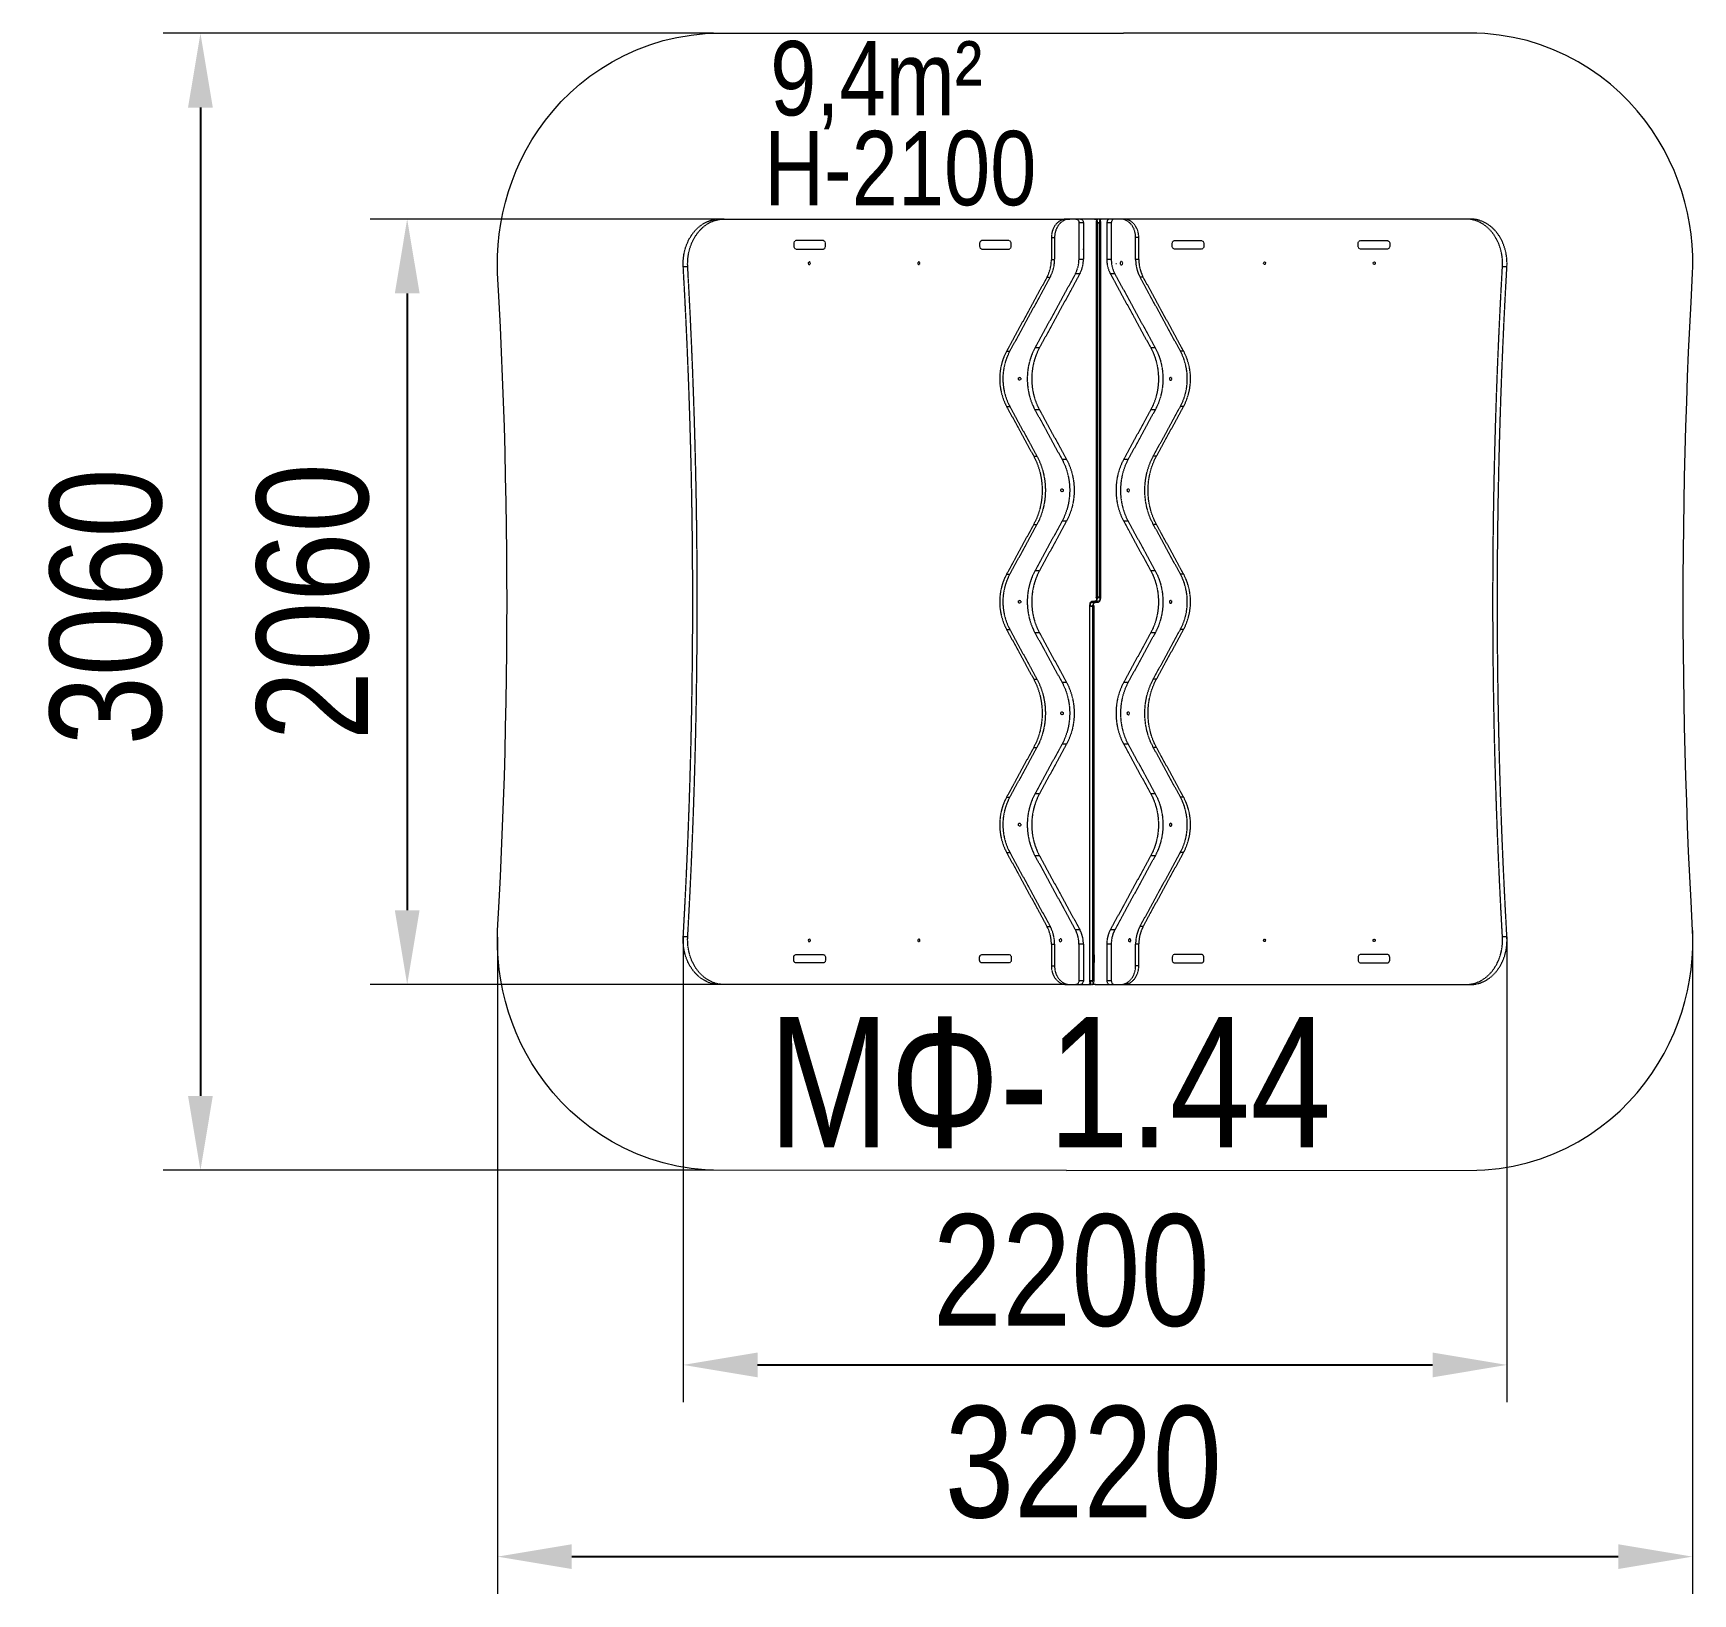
# Model space of a CAD drawing. Header units: millimetres. Extents: x -2739 to 22335, y -2448 to 6743.
# Drawn here: x -2739 to 1729, y -2448 to 1751 of the extents above.
import ezdxf

# ---------------------------------------------------------------- set-up
doc = ezdxf.new("R2010")
doc.units = ezdxf.units.MM
doc.linetypes.add('HIDDEN', pattern=[1.905, 1.27, -0.635])
for name, color, linetype in [('DIKOM_АРТИКУЛ', 7, 'Continuous'), ('DIKOM_ЗОНА', 90, 'Continuous'), ('DIKOM_ОБЪЕКТ', 7, 'Continuous'), ('DIKOM_РАЗМЕР_ЗОНА', 7, 'Continuous'), ('DIKOM_РАЗМЕР_ОБЪЕКТА', 7, 'Continuous')]:
    doc.layers.add(name, color=color, linetype=linetype)
doc.styles.add('style1', font='arialbd.ttf', dxfattribs={"width": 0.8})
doc.dimstyles.new('1-50', dxfattribs={"dimtxt": 300, "dimasz": 200, "dimexe": 100, "dimexo": 0, "dimgap": 100, "dimtad": 1, "dimtoh": 1, "dimtxsty": 'style1', "dimcen": 200, "dimclrd": 7, "dimclre": 7, "dimclrt": 7, "dimadec": 1, "dimazin": 2, "dimtfac": 1, "dimtmove": 0, "dimatfit": 2, "dimfxl": 0, "dimlwd": 25, "dimlwe": 18, "dimarcsym": 0})

msp = doc.modelspace()

# ---------------------------------------------------------------- texts
at = {"layer": 'DIKOM_АРТИКУЛ', "insert": (-759.442, -896.52), "char_height": 350, "width": 1494.34203, "attachment_point": 1, "style": 'style1'}
msp.add_mtext('{\\fArial|b0|i0|c204|p34;MФ-1.44}', dxfattribs=at)
at = {"layer": 'DIKOM_РАЗМЕР_ОБЪЕКТА', "char_height": 200, "attachment_point": 1, "style": 'style1'}
for s, insert, width in [('{\\fArial|b0|i0|c204|p34;9,4m²}', (-754.729, 1730.116), 789.53053), ('{\\fArial|b0|i0|c204|p34;H-2100}', (-771.275, 1488.348), 1501.30904)]:
    msp.add_mtext(s, dxfattribs=dict(at, insert=insert, width=width))

# ---------------------------------------------------------------- blocks, each defined once
blk = doc.blocks.new('*D0')
at = {"layer": 'Defpoints', "color": 0, "transparency": 16777216}
for p in [(-878.7, 1251.2), (-1731.9, -808.8), (-878.7, -808.8)]:
    blk.add_point(p, dxfattribs=at)
at = {"layer": 'DIKOM_РАЗМЕР_ОБЪЕКТА', "color": 7, "lineweight": 18, "transparency": 16777216}
for p, q in [((-878.7, 1251.2), (-1831.9, 1251.2)), ((-878.7, -808.8), (-1831.9, -808.8))]:
    blk.add_line(p, q, dxfattribs=at)
at = {"layer": 'DIKOM_РАЗМЕР_ОБЪЕКТА', "color": 7, "lineweight": 25, "transparency": 16777216}
blk.add_line((-1731.9, 1051.2), (-1731.9, -608.8), dxfattribs=at)
at = {"layer": 'DIKOM_РАЗМЕР_ОБЪЕКТА', "color": 7, "transparency": 16777216}
for points in [[(-1765.2, 1051.2), (-1698.5, 1051.2), (-1731.9, 1251.2)], [(-1765.2, -608.8), (-1698.5, -608.8), (-1731.9, -808.8)]]:
    blk.add_solid(points, dxfattribs=at)
at = {"layer": 'DIKOM_РАЗМЕР_ОБЪЕКТА', "color": 7, "transparency": 16777216, "insert": (-1985, 221.2), "char_height": 300, "attachment_point": 5, "rotation": 90, "style": 'style1'}
blk.add_mtext('{\\fArial|b0|i0|c204|p34;2060}', dxfattribs=at)
blk = doc.blocks.new('*D1')
at = {"layer": 'Defpoints', "color": 0, "transparency": 16777216}
for p in [(-907.4, 1751), (-2288.4, -1308.5), (-907.4, -1308.5)]:
    blk.add_point(p, dxfattribs=at)
at = {"layer": 'DIKOM_РАЗМЕР_ЗОНА', "color": 7, "lineweight": 18, "transparency": 16777216}
for p, q in [((-907.4, 1751), (-2388.4, 1751)), ((-907.4, -1308.5), (-2388.4, -1308.5))]:
    blk.add_line(p, q, dxfattribs=at)
at = {"layer": 'DIKOM_РАЗМЕР_ЗОНА', "color": 7, "lineweight": 25, "transparency": 16777216}
blk.add_line((-2288.4, 1551), (-2288.4, -1108.5), dxfattribs=at)
at = {"layer": 'DIKOM_РАЗМЕР_ЗОНА', "color": 7, "transparency": 16777216}
for points in [[(-2321.8, 1551), (-2255.1, 1551), (-2288.4, 1751)], [(-2321.8, -1108.5), (-2255.1, -1108.5), (-2288.4, -1308.5)]]:
    blk.add_solid(points, dxfattribs=at)
at = {"layer": 'DIKOM_РАЗМЕР_ЗОНА', "color": 7, "transparency": 16777216, "insert": (-2541.7, 207.5), "char_height": 300, "attachment_point": 5, "rotation": 90, "style": 'style1'}
blk.add_mtext('{\\fArial|b0|i0|c204|p34;3060}', dxfattribs=at)
blk = doc.blocks.new('*D2')
at = {"layer": 'Defpoints', "color": 0, "transparency": 16777216}
for p in [(-988.8, -680.5), (1228.3, -680.5), (1228.3, -1832.3)]:
    blk.add_point(p, dxfattribs=at)
at = {"layer": 'DIKOM_РАЗМЕР_ОБЪЕКТА', "color": 7, "lineweight": 18, "transparency": 16777216}
for p, q in [((-988.8, -680.5), (-988.8, -1932.3)), ((1228.3, -680.5), (1228.3, -1932.3))]:
    blk.add_line(p, q, dxfattribs=at)
at = {"layer": 'DIKOM_РАЗМЕР_ОБЪЕКТА', "color": 7, "lineweight": 25, "transparency": 16777216}
blk.add_line((-788.8, -1832.3), (1028.3, -1832.3), dxfattribs=at)
at = {"layer": 'DIKOM_РАЗМЕР_ОБЪЕКТА', "color": 7, "transparency": 16777216}
for points in [[(-788.8, -1799), (-788.8, -1865.7), (-988.8, -1832.3)], [(1028.3, -1799), (1028.3, -1865.7), (1228.3, -1832.3)]]:
    blk.add_solid(points, dxfattribs=at)
at = {"layer": 'DIKOM_РАЗМЕР_ОБЪЕКТА', "color": 7, "transparency": 16777216, "insert": (55.4, -1579.2), "char_height": 300, "attachment_point": 5, "style": 'style1'}
blk.add_mtext('{\\fArial|b0|i0|c204|p34;2200}', dxfattribs=at)
blk = doc.blocks.new('*D3')
at = {"layer": 'Defpoints', "color": 0, "transparency": 16777216}
for p in [(1728, -663.3), (-1489.1, -681), (1728, -2348.2)]:
    blk.add_point(p, dxfattribs=at)
at = {"layer": 'DIKOM_РАЗМЕР_ЗОНА', "color": 7, "lineweight": 18, "transparency": 16777216}
for p, q in [((1728, -663.3), (1728, -2448.2)), ((-1489.1, -681), (-1489.1, -2448.2))]:
    blk.add_line(p, q, dxfattribs=at)
at = {"layer": 'DIKOM_РАЗМЕР_ЗОНА', "color": 7, "lineweight": 25, "transparency": 16777216}
blk.add_line((-1289.1, -2348.2), (1528, -2348.2), dxfattribs=at)
at = {"layer": 'DIKOM_РАЗМЕР_ЗОНА', "color": 7, "transparency": 16777216}
for points in [[(-1289.1, -2314.9), (-1289.1, -2381.5), (-1489.1, -2348.2)], [(1528, -2314.9), (1528, -2381.5), (1728, -2348.2)]]:
    blk.add_solid(points, dxfattribs=at)
at = {"layer": 'DIKOM_РАЗМЕР_ЗОНА', "color": 7, "transparency": 16777216, "insert": (88.2, -2094.9), "char_height": 300, "attachment_point": 5, "style": 'style1'}
blk.add_mtext('{\\fArial|b0|i0|c204|p34;3220}', dxfattribs=at)

# ---------------------------------------------------------------- dimensions: what is measured, and where the dimension line sits
at = {"layer": 'DIKOM_РАЗМЕР_ЗОНА'}
dim = msp.add_linear_dim(base=(-2288.446, -1308.487), p1=(-907.406, 1750.957), p2=(-907.406, -1308.487), angle=90, text='{\\fArial|b0|i0|c204|p34;3060}', dimstyle='1-50', dxfattribs=at)
dim.commit()
dim.dimension.update_dxf_attribs({"geometry": '*D1', "text_midpoint": (-2288.446, 207.509), "dimtype": 160})
dim = msp.add_linear_dim(base=(1728.016, -2348.209), p1=(-1489.103, -681.045), p2=(1728.016, -663.301), text='{\\fArial|b0|i0|c204|p34;3220}', dimstyle='1-50', dxfattribs=at)
dim.commit()
dim.dimension.update_dxf_attribs({"geometry": '*D3', "text_midpoint": (88.199, -2348.209), "dimtype": 160})
at = {"layer": 'DIKOM_РАЗМЕР_ОБЪЕКТА'}
dim = msp.add_linear_dim(base=(-1731.871, -808.765), p1=(-878.68, 1251.235), p2=(-878.68, -808.765), angle=90, text='{\\fArial|b0|i0|c204|p34;<>}', dimstyle='1-50', dxfattribs=at)
dim.commit()
dim.dimension.update_dxf_attribs({"geometry": '*D0', "text_midpoint": (-1731.871, 221.235), "dimtype": 160})
dim = msp.add_linear_dim(base=(1228.31, -1832.328), p1=(-988.788, -680.463), p2=(1228.31, -680.463), text='{\\fArial|b0|i0|c204|p34;2200}', dimstyle='1-50', dxfattribs=at)
dim.commit()
dim.dimension.update_dxf_attribs({"geometry": '*D2', "text_midpoint": (55.428, -1832.328), "dimtype": 160})

# ---------------------------------------------------------------- linework, layer by layer
at = {"layer": 'DIKOM_ЗОНА', "color": 3, "lineweight": 15}
for p, q in [((-907.406, 1750.957), (196.525, 1751.235)), ((1146.929, 1750.957), (196.525, 1751.235)), ((42.998, -1308.765), (-907.406, -1308.487)), ((42.998, -1308.765), (1146.929, -1308.487))]:
    msp.add_line(p, q, dxfattribs=at)
for points in [[(-1488.493, 1105.772), (-1489.103, 1123.515), (-1488.8, 1152.475), (-1487.199, 1181.418), (-1484.293, 1210.328), (-1480.071, 1239.184), (-1474.518, 1267.95), (-1467.612, 1296.605), (-1459.33, 1325.119), (-1449.641, 1353.454), (-1438.511, 1381.577), (-1425.904, 1409.431), (-1411.786, 1436.955), (-1396.114, 1464.09), (-1378.846, 1490.765), (-1359.948, 1516.888), (-1339.384, 1542.36), (-1317.128, 1567.07), (-1293.157, 1590.896), (-1267.465, 1613.701), (-1240.064, 1635.332), (-1210.981, 1655.628), (-1180.262, 1674.428), (-1147.986, 1691.553), (-1114.256, 1706.834), (-1079.198, 1720.104), (-1042.987, 1731.204), (-1005.803, 1739.997), (-967.871, 1746.365), (-929.431, 1750.221), (-907.406, 1750.957)], [(1728.016, 1105.772), (1728.625, 1123.515), (1728.322, 1152.475), (1726.721, 1181.418), (1723.816, 1210.328), (1719.593, 1239.184), (1714.04, 1267.95), (1707.135, 1296.605), (1698.852, 1325.119), (1689.164, 1353.454), (1678.033, 1381.577), (1665.426, 1409.431), (1651.308, 1436.955), (1635.637, 1464.09), (1618.369, 1490.765), (1599.47, 1516.888), (1578.906, 1542.36), (1556.65, 1567.07), (1532.68, 1590.896), (1506.987, 1613.701), (1479.586, 1635.332), (1450.504, 1655.628), (1419.784, 1674.428), (1387.509, 1691.553), (1353.778, 1706.834), (1318.721, 1720.104), (1282.509, 1731.204), (1245.326, 1739.997), (1207.394, 1746.365), (1168.953, 1750.221), (1146.929, 1750.957)], [(-1488.493, -663.301), (-1484.32, -585.022), (-1480.949, -517.916), (-1477.871, -450.79), (-1475.085, -383.644), (-1472.593, -316.479), (-1470.393, -249.3), (-1468.487, -182.106), (-1466.874, -114.901), (-1465.554, -47.685), (-1464.527, 19.538), (-1463.794, 86.767), (-1463.354, 154), (-1463.207, 221.235), (-1463.354, 288.47), (-1463.794, 355.703), (-1464.527, 422.932), (-1465.554, 490.155), (-1466.874, 557.371), (-1468.487, 624.576), (-1470.393, 691.77), (-1472.593, 758.949), (-1475.085, 826.114), (-1477.871, 893.26), (-1480.949, 960.387), (-1484.32, 1027.492), (-1488.493, 1105.772)], [(1728.016, -663.301), (1723.843, -585.022), (1720.471, -517.916), (1717.393, -450.79), (1714.608, -383.644), (1712.115, -316.479), (1709.916, -249.3), (1708.009, -182.106), (1706.396, -114.901), (1705.076, -47.685), (1704.05, 19.538), (1703.316, 86.767), (1702.876, 154), (1702.729, 221.235), (1702.876, 288.47), (1703.316, 355.703), (1704.05, 422.932), (1705.076, 490.155), (1706.396, 557.371), (1708.009, 624.576), (1709.916, 691.77), (1712.115, 758.949), (1714.608, 826.114), (1717.393, 893.26), (1720.471, 960.387), (1723.843, 1027.492), (1728.016, 1105.772)], [(-907.406, -1308.487), (-929.431, -1307.751), (-967.871, -1303.895), (-1005.803, -1297.527), (-1042.987, -1288.734), (-1079.198, -1277.634), (-1114.256, -1264.364), (-1147.986, -1249.083), (-1180.262, -1231.958), (-1210.981, -1213.158), (-1240.064, -1192.861), (-1267.465, -1171.231), (-1293.157, -1148.426), (-1317.128, -1124.6), (-1339.384, -1099.89), (-1359.948, -1074.418), (-1378.846, -1048.295), (-1396.114, -1021.62), (-1411.786, -994.485), (-1425.904, -966.961), (-1438.511, -939.107), (-1449.641, -910.984), (-1459.33, -882.649), (-1467.612, -854.135), (-1474.518, -825.48), (-1480.071, -796.713), (-1484.293, -767.858), (-1487.199, -738.948), (-1488.8, -710.005), (-1489.103, -681.045), (-1488.493, -663.301)], [(1146.929, -1308.487), (1168.953, -1307.751), (1207.394, -1303.895), (1245.326, -1297.527), (1282.509, -1288.734), (1318.721, -1277.634), (1353.778, -1264.364), (1387.509, -1249.083), (1419.784, -1231.958), (1450.504, -1213.158), (1479.586, -1192.861), (1506.987, -1171.231), (1532.68, -1148.426), (1556.65, -1124.6), (1578.906, -1099.89), (1599.47, -1074.418), (1618.369, -1048.295), (1635.637, -1021.62), (1651.308, -994.485), (1665.426, -966.961), (1678.033, -939.107), (1689.164, -910.984), (1698.852, -882.649), (1707.135, -854.135), (1714.04, -825.48), (1719.593, -796.713), (1723.816, -767.858), (1726.721, -738.948), (1728.322, -710.005), (1728.625, -681.045), (1728.016, -663.301)]]:
    msp.add_lwpolyline(points, dxfattribs=at)
at = {"layer": 'DIKOM_ОБЪЕКТ', "color": 7, "linetype": 'HIDDEN', "lineweight": 15}
for p, q in [((-890.725, 1251.235), (43.028, 1251.235)), ((118.445, 1251.235), (43.028, 1251.235)), ((43.028, 1251.235), (51.632, 1251.235)), ((118.445, 1251.235), (127.048, 1251.235)), ((127.048, 1251.235), (118.445, 1251.235)), ((139.154, 1251.235), (130.55, 1251.235)), ((196.495, 1251.235), (139.154, 1251.235)), ((196.525, 1251.235), (196.495, 1251.235)), ((1130.247, 1251.235), (196.525, 1251.235)), ((76.206, 1241.235), (76.206, 1142.429)), ((88.251, 1241.235), (76.206, 1241.235)), ((88.251, 1241.235), (88.251, 1142.429)), ((130.962, 1241.235), (122.359, 1241.235)), ((122.359, 1241.235), (122.359, 233.48)), ((126.636, 233.168), (126.636, 1241.235)), ((126.636, 1241.235), (135.24, 1241.235)), ((130.962, 1241.235), (130.962, 233.48)), ((135.24, 233.168), (135.24, 1241.235)), ((163.316, 1241.235), (151.271, 1241.235)), ((151.271, 1241.235), (151.271, 1142.429)), ((163.316, 1241.235), (163.316, 1142.429)), ((-691.296, 1185.235), (-691.296, 1178.235)), ((-612.658, 1193.235), (-684.743, 1193.235)), ((-684.743, 1170.235), (-612.658, 1170.235)), ((-606.104, 1178.235), (-606.104, 1185.235)), ((-191.118, 1185.235), (-191.118, 1178.235)), ((-112.479, 1193.235), (-184.565, 1193.235)), ((-184.565, 1170.235), (-112.479, 1170.235)), ((-105.926, 1178.235), (-105.926, 1185.235)), ((2.07, 1201.235), (2.07, 1142.429)), ((2.07, 1201.235), (10.674, 1201.235)), ((10.674, 1201.235), (10.674, 1142.429)), ((88.28, 1168.235), (88.28, 1171.235)), ((228.848, 1142.43), (228.849, 1201.235)), ((237.452, 1201.235), (228.849, 1201.235)), ((237.452, 1142.43), (237.452, 1201.235)), ((327.42, 1178.235), (327.42, 1185.235)), ((333.973, 1193.235), (406.058, 1193.235)), ((406.058, 1170.235), (333.973, 1170.235)), ((412.611, 1185.235), (412.611, 1178.235)), ((827.598, 1178.235), (827.598, 1185.235)), ((834.151, 1193.235), (906.236, 1193.235)), ((906.236, 1170.235), (834.151, 1170.235)), ((912.79, 1185.235), (912.79, 1178.235)), ((-976.743, 1122.933), (-988.788, 1122.933)), ((2.07, 1142.429), (10.674, 1142.429)), ((88.251, 1142.429), (76.206, 1142.429)), ((163.316, 1142.429), (151.271, 1142.429)), ((175.72, 1131.235), (177.44, 1131.235)), ((237.452, 1142.43), (228.848, 1142.43)), ((1228.31, 1122.933), (1216.265, 1122.933)), ((-9.761, 1094.725), (-118.523, 895.565)), ((-1.158, 1094.725), (-109.919, 895.565)), ((66.576, 1103.6), (-42.186, 904.44)), ((78.621, 1103.6), (-30.141, 904.44)), ((-9.761, 1094.725), (-1.158, 1094.725)), ((78.621, 1103.6), (66.576, 1103.6)), ((172.947, 1103.6), (160.901, 1103.6)), ((160.901, 1103.6), (269.663, 904.44)), ((172.947, 1103.6), (281.708, 904.44)), ((249.284, 1094.725), (240.68, 1094.725)), ((349.442, 895.565), (240.68, 1094.725)), ((358.045, 895.565), (249.284, 1094.725)), ((-118.523, 895.565), (-109.919, 895.565)), ((-30.141, 904.44), (-42.186, 904.44)), ((281.708, 904.44), (269.663, 904.44)), ((358.045, 895.565), (349.442, 895.565)), ((-118.523, 746.905), (-45.569, 613.315)), ((-118.523, 746.905), (-109.919, 746.905)), ((-109.919, 746.905), (-36.966, 613.315)), ((-42.186, 738.03), (30.768, 604.44)), ((-30.141, 738.03), (-42.186, 738.03)), ((-30.141, 738.03), (42.813, 604.44)), ((269.663, 738.03), (196.709, 604.44)), ((281.708, 738.03), (208.755, 604.44)), ((281.708, 738.03), (269.663, 738.03)), ((276.488, 613.315), (349.442, 746.905)), ((285.092, 613.315), (358.045, 746.905)), ((358.045, 746.905), (349.442, 746.905)), ((-45.569, 613.315), (-36.966, 613.315)), ((42.813, 604.44), (30.768, 604.44)), ((208.755, 604.44), (196.709, 604.44)), ((285.092, 613.315), (276.488, 613.315)), ((-45.569, 429.155), (-118.523, 295.565)), ((-36.966, 429.155), (-109.919, 295.565)), ((-45.569, 429.155), (-36.966, 429.155)), ((30.768, 438.03), (-42.186, 304.44)), ((42.813, 438.03), (-30.141, 304.44)), ((42.813, 438.03), (30.768, 438.03)), ((208.755, 438.03), (196.709, 438.03)), ((196.709, 438.03), (269.663, 304.44)), ((208.755, 438.03), (281.708, 304.44)), ((285.092, 429.155), (276.488, 429.155)), ((349.442, 295.565), (276.488, 429.155)), ((358.045, 295.565), (285.092, 429.155)), ((-118.523, 295.565), (-109.919, 295.565)), ((-30.141, 304.44), (-42.186, 304.44)), ((281.708, 304.44), (269.663, 304.44)), ((358.045, 295.565), (349.442, 295.565)), ((130.962, 233.48), (122.359, 233.48)), ((126.636, 233.168), (135.24, 233.168)), ((112.886, 209.302), (104.283, 209.302)), ((104.283, 209.302), (104.283, -798.765)), ((108.56, 208.99), (117.164, 208.99)), ((121.078, 219.235), (112.474, 219.235)), ((112.656, 223.235), (118.445, 223.235)), ((112.656, 223.235), (118.445, 223.235)), ((112.886, 209.302), (112.886, -798.765)), ((117.164, -798.765), (117.164, 208.99)), ((118.445, 223.235), (127.049, 223.235)), ((126.866, 219.235), (121.078, 219.235)), ((121.26, 223.235), (127.049, 223.235)), ((-118.523, 146.905), (-45.569, 13.315)), ((-118.523, 146.905), (-109.919, 146.905)), ((-109.919, 146.905), (-36.966, 13.315)), ((-42.186, 138.03), (30.768, 4.44)), ((-30.141, 138.03), (-42.186, 138.03)), ((-30.141, 138.03), (42.813, 4.44)), ((269.663, 138.03), (196.709, 4.44)), ((281.708, 138.03), (208.755, 4.44)), ((281.708, 138.03), (269.663, 138.03)), ((276.488, 13.315), (349.442, 146.905)), ((285.092, 13.315), (358.045, 146.905)), ((358.045, 146.905), (349.442, 146.905)), ((-45.569, 13.315), (-36.966, 13.315)), ((42.813, 4.44), (30.768, 4.44)), ((208.755, 4.44), (196.709, 4.44)), ((285.092, 13.315), (276.488, 13.315)), ((-45.569, -170.845), (-118.523, -304.435)), ((-36.966, -170.845), (-109.919, -304.435)), ((-45.569, -170.845), (-36.966, -170.845)), ((30.768, -161.97), (-42.186, -295.56)), ((42.813, -161.97), (-30.141, -295.56)), ((42.813, -161.97), (30.768, -161.97)), ((208.755, -161.97), (196.709, -161.97)), ((196.709, -161.97), (269.663, -295.56)), ((208.755, -161.97), (281.708, -295.56)), ((285.092, -170.845), (276.488, -170.845)), ((349.442, -304.435), (276.488, -170.845)), ((358.045, -304.435), (285.092, -170.845)), ((-118.523, -304.435), (-109.919, -304.435)), ((-30.141, -295.56), (-42.186, -295.56)), ((281.708, -295.56), (269.663, -295.56)), ((358.045, -304.435), (349.442, -304.435)), ((-118.523, -453.095), (-9.761, -652.255)), ((-118.523, -453.095), (-109.919, -453.095)), ((-109.919, -453.095), (-1.158, -652.255)), ((-42.186, -461.97), (66.576, -661.13)), ((-30.141, -461.97), (-42.186, -461.97)), ((-30.141, -461.97), (78.621, -661.13)), ((269.663, -461.97), (160.901, -661.13)), ((281.708, -461.97), (172.947, -661.13)), ((240.68, -652.255), (349.442, -453.095)), ((249.284, -652.255), (358.045, -453.095)), ((281.708, -461.97), (269.663, -461.97)), ((358.045, -453.095), (349.442, -453.095)), ((-9.761, -652.255), (-1.158, -652.255)), ((78.621, -661.13), (66.576, -661.13)), ((172.947, -661.13), (160.901, -661.13)), ((249.284, -652.255), (240.68, -652.255)), ((-976.743, -680.463), (-988.788, -680.463)), ((2.07, -699.959), (2.07, -758.765)), ((2.07, -699.959), (10.674, -699.959)), ((10.674, -699.959), (10.674, -758.765)), ((76.206, -699.959), (76.206, -798.765)), ((88.251, -699.959), (76.206, -699.959)), ((88.251, -699.959), (88.251, -798.765)), ((163.316, -699.959), (151.271, -699.959)), ((151.271, -699.959), (151.271, -798.765)), ((163.316, -699.959), (163.316, -798.765)), ((237.452, -699.959), (228.848, -699.959)), ((228.849, -758.765), (228.848, -699.959)), ((237.452, -758.765), (237.452, -699.959)), ((1228.31, -680.463), (1216.265, -680.463)), ((-691.296, -742.765), (-691.296, -735.765)), ((-684.743, -727.765), (-612.658, -727.765)), ((-612.658, -750.765), (-684.743, -750.765)), ((-606.104, -735.765), (-606.104, -742.765)), ((-191.118, -742.765), (-191.118, -735.765)), ((-184.565, -727.765), (-112.479, -727.765)), ((-112.479, -750.765), (-184.565, -750.765)), ((-105.926, -735.765), (-105.926, -742.765)), ((2.07, -758.765), (10.674, -758.765)), ((117.147, -728.765), (117.147, -749.765)), ((151.242, -725.765), (151.242, -728.765)), ((237.452, -758.765), (228.849, -758.765)), ((327.42, -735.765), (327.42, -742.765)), ((406.058, -727.765), (333.973, -727.765)), ((333.973, -750.765), (406.058, -750.765)), ((412.611, -742.765), (412.611, -735.765)), ((827.598, -735.765), (827.598, -742.765)), ((906.236, -727.765), (834.151, -727.765)), ((834.151, -750.765), (906.236, -750.765)), ((912.79, -742.765), (912.79, -735.765)), ((88.251, -798.765), (76.206, -798.765)), ((112.886, -798.765), (104.283, -798.765)), ((108.56, -798.765), (117.164, -798.765)), ((163.316, -798.765), (151.271, -798.765)), ((42.998, -808.765), (-890.725, -808.765)), ((43.028, -808.765), (42.998, -808.765)), ((43.028, -808.765), (100.369, -808.765)), ((43.028, -808.765), (51.632, -808.765)), ((100.369, -808.765), (108.972, -808.765)), ((100.369, -808.765), (108.972, -808.765)), ((121.078, -808.765), (112.474, -808.765)), ((121.078, -808.765), (196.495, -808.765)), ((196.495, -808.765), (1130.247, -808.765))]:
    msp.add_line(p, q, dxfattribs=at)
at = {"layer": 'DIKOM_ОБЪЕКТ', "color": 7, "linetype": 'HIDDEN', "lineweight": 15, "flags": 128}
for points in [[(-988.788, 1122.933), (-989.013, 1129.486), (-988.944, 1136.045), (-988.582, 1142.59), (-987.928, 1149.1), (-986.983, 1155.557), (-985.751, 1161.942), (-984.234, 1168.234), (-982.438, 1174.416), (-980.369, 1180.47), (-978.031, 1186.376), (-975.433, 1192.117), (-972.581, 1197.676), (-969.485, 1203.037), (-966.154, 1208.184), (-962.597, 1213.1), (-958.825, 1217.772), (-954.85, 1222.185), (-950.683, 1226.327), (-946.338, 1230.184), (-941.826, 1233.746), (-937.161, 1237.001), (-932.358, 1239.941), (-927.43, 1242.555), (-922.393, 1244.837), (-917.261, 1246.78), (-912.049, 1248.377), (-906.774, 1249.625), (-901.451, 1250.518), (-896.096, 1251.056), (-890.725, 1251.235)], [(-976.743, 1122.933), (-976.968, 1129.486), (-976.899, 1136.045), (-976.537, 1142.59), (-975.883, 1149.1), (-974.938, 1155.557), (-973.706, 1161.942), (-972.189, 1168.234), (-970.393, 1174.416), (-968.324, 1180.47), (-965.986, 1186.376), (-963.388, 1192.117), (-960.536, 1197.676), (-957.44, 1203.037), (-954.108, 1208.184), (-950.552, 1213.1), (-946.78, 1217.772), (-942.805, 1222.185), (-938.638, 1226.327), (-934.293, 1230.184), (-929.781, 1233.746), (-925.116, 1237.001), (-920.313, 1239.941), (-915.385, 1242.555), (-910.347, 1244.837), (-905.215, 1246.78), (-900.004, 1248.377), (-894.729, 1249.625), (-889.406, 1250.518), (-884.051, 1251.056), (-878.68, 1251.235)], [(43.028, 1251.235), (39.458, 1251.045), (35.916, 1250.475), (32.427, 1249.531), (29.02, 1248.22), (25.718, 1246.55), (22.549, 1244.536), (19.536, 1242.193), (16.701, 1239.537), (14.066, 1236.59), (11.653, 1233.374), (9.477, 1229.914), (7.558, 1226.235), (5.908, 1222.366), (4.54, 1218.336), (3.466, 1214.176), (2.693, 1209.917), (2.226, 1205.593), (2.07, 1201.235)], [(51.632, 1251.235), (48.062, 1251.045), (44.519, 1250.475), (41.031, 1249.531), (37.623, 1248.22), (34.322, 1246.55), (31.153, 1244.536), (28.139, 1242.193), (25.304, 1239.537), (22.67, 1236.59), (20.256, 1233.374), (18.081, 1229.914), (16.161, 1226.235), (14.511, 1222.366), (13.144, 1218.336), (12.069, 1214.176), (11.296, 1209.917), (10.83, 1205.593), (10.674, 1201.235)], [(68.014, 1251.235), (69.613, 1251.043), (71.149, 1250.474), (72.565, 1249.55), (73.807, 1248.306), (74.825, 1246.791), (75.582, 1245.062), (76.049, 1243.186), (76.206, 1241.235)], [(80.06, 1251.235), (81.658, 1251.043), (83.194, 1250.474), (84.611, 1249.55), (85.852, 1248.306), (86.871, 1246.791), (87.628, 1245.062), (88.094, 1243.186), (88.251, 1241.235)], [(126.636, 1241.235), (126.479, 1243.186), (126.013, 1245.062), (125.256, 1246.791), (124.237, 1248.306), (122.996, 1249.55), (121.579, 1250.474), (120.043, 1251.043), (118.445, 1251.235)], [(128.799, 1251.004), (127.415, 1250.474), (125.999, 1249.55), (124.758, 1248.306), (123.739, 1246.791), (122.982, 1245.062), (122.516, 1243.186), (122.359, 1241.235)], [(135.24, 1241.235), (135.082, 1243.186), (134.616, 1245.062), (133.859, 1246.791), (132.841, 1248.306), (131.599, 1249.55), (130.183, 1250.474), (128.646, 1251.043), (127.048, 1251.235)], [(130.55, 1251.235), (128.952, 1251.043), (128.799, 1251.004)], [(159.463, 1251.235), (157.865, 1251.043), (156.328, 1250.474), (154.912, 1249.55), (153.671, 1248.306), (152.652, 1246.791), (151.895, 1245.062), (151.429, 1243.186), (151.271, 1241.235)], [(171.508, 1251.235), (169.91, 1251.043), (168.373, 1250.474), (166.957, 1249.55), (165.716, 1248.306), (164.697, 1246.791), (163.94, 1245.062), (163.474, 1243.186), (163.316, 1241.235)], [(228.849, 1201.235), (228.693, 1205.593), (228.226, 1209.917), (227.453, 1214.176), (226.378, 1218.336), (225.011, 1222.366), (223.361, 1226.235), (221.441, 1229.914), (219.266, 1233.374), (216.852, 1236.59), (214.218, 1239.537), (211.383, 1242.193), (208.37, 1244.536), (205.2, 1246.55), (201.899, 1248.22), (198.492, 1249.531), (195.003, 1250.475), (191.461, 1251.045), (187.891, 1251.235)], [(237.452, 1201.235), (237.296, 1205.593), (236.83, 1209.917), (236.057, 1214.176), (234.982, 1218.336), (233.615, 1222.366), (231.965, 1226.235), (230.045, 1229.914), (227.87, 1233.374), (225.456, 1236.59), (222.822, 1239.537), (219.987, 1242.193), (216.973, 1244.536), (213.804, 1246.55), (210.503, 1248.22), (207.095, 1249.531), (203.607, 1250.475), (200.064, 1251.045), (196.495, 1251.235)], [(1216.265, 1122.933), (1216.49, 1129.486), (1216.422, 1136.045), (1216.06, 1142.59), (1215.405, 1149.1), (1214.46, 1155.557), (1213.228, 1161.942), (1211.712, 1168.234), (1209.916, 1174.416), (1207.846, 1180.47), (1205.508, 1186.376), (1202.91, 1192.117), (1200.058, 1197.676), (1196.962, 1203.037), (1193.631, 1208.184), (1190.074, 1213.1), (1186.302, 1217.772), (1182.327, 1222.185), (1178.161, 1226.327), (1173.815, 1230.184), (1169.303, 1233.746), (1164.638, 1237.001), (1159.835, 1239.941), (1154.907, 1242.555), (1149.87, 1244.837), (1144.738, 1246.78), (1139.527, 1248.377), (1134.251, 1249.625), (1128.929, 1250.518), (1123.574, 1251.056), (1118.202, 1251.235)], [(1228.31, 1122.933), (1228.535, 1129.486), (1228.467, 1136.045), (1228.105, 1142.59), (1227.45, 1149.1), (1226.506, 1155.557), (1225.273, 1161.942), (1223.757, 1168.234), (1221.961, 1174.416), (1219.891, 1180.47), (1217.554, 1186.376), (1214.955, 1192.117), (1212.103, 1197.676), (1209.007, 1203.037), (1205.676, 1208.184), (1202.119, 1213.1), (1198.348, 1217.772), (1194.373, 1222.185), (1190.206, 1226.327), (1185.86, 1230.184), (1181.348, 1233.746), (1176.684, 1237.001), (1171.88, 1239.941), (1166.952, 1242.555), (1161.915, 1244.837), (1156.783, 1246.78), (1151.572, 1248.377), (1146.297, 1249.625), (1140.974, 1250.518), (1135.619, 1251.056), (1130.247, 1251.235)], [(-684.743, 1193.235), (-686.021, 1193.081), (-687.251, 1192.626), (-688.384, 1191.887), (-689.377, 1190.892), (-690.192, 1189.68), (-690.797, 1188.297), (-691.17, 1186.796), (-691.296, 1185.235)], [(-691.296, 1178.235), (-691.17, 1176.674), (-690.797, 1175.174), (-690.192, 1173.79), (-689.377, 1172.578), (-688.384, 1171.583), (-687.251, 1170.844), (-686.021, 1170.389), (-684.743, 1170.235)], [(-606.104, 1185.235), (-606.23, 1186.796), (-606.603, 1188.297), (-607.209, 1189.68), (-608.024, 1190.892), (-609.017, 1191.887), (-610.15, 1192.626), (-611.379, 1193.081), (-612.658, 1193.235)], [(-612.658, 1170.235), (-611.379, 1170.389), (-610.15, 1170.844), (-609.017, 1171.583), (-608.024, 1172.578), (-607.209, 1173.79), (-606.603, 1175.174), (-606.23, 1176.674), (-606.104, 1178.235)], [(-184.565, 1193.235), (-185.843, 1193.081), (-187.072, 1192.626), (-188.205, 1191.887), (-189.198, 1190.892), (-190.013, 1189.68), (-190.619, 1188.297), (-190.992, 1186.796), (-191.118, 1185.235)], [(-191.118, 1178.235), (-190.992, 1176.674), (-190.619, 1175.174), (-190.013, 1173.79), (-189.198, 1172.578), (-188.205, 1171.583), (-187.072, 1170.844), (-185.843, 1170.389), (-184.565, 1170.235)], [(-105.926, 1185.235), (-106.052, 1186.796), (-106.425, 1188.297), (-107.03, 1189.68), (-107.845, 1190.892), (-108.838, 1191.887), (-109.971, 1192.626), (-111.201, 1193.081), (-112.479, 1193.235)], [(-112.479, 1170.235), (-111.201, 1170.389), (-109.971, 1170.844), (-108.838, 1171.583), (-107.845, 1172.578), (-107.03, 1173.79), (-106.425, 1175.174), (-106.052, 1176.674), (-105.926, 1178.235)], [(327.42, 1185.235), (327.545, 1186.796), (327.918, 1188.297), (328.524, 1189.68), (329.339, 1190.892), (330.332, 1191.887), (331.465, 1192.626), (332.694, 1193.081), (333.973, 1193.235)], [(333.973, 1170.235), (332.694, 1170.389), (331.465, 1170.844), (330.332, 1171.583), (329.339, 1172.578), (328.524, 1173.79), (327.918, 1175.174), (327.545, 1176.674), (327.42, 1178.235)], [(406.058, 1193.235), (407.337, 1193.081), (408.566, 1192.626), (409.699, 1191.887), (410.692, 1190.892), (411.507, 1189.68), (412.113, 1188.297), (412.485, 1186.796), (412.611, 1185.235)], [(412.611, 1178.235), (412.485, 1176.674), (412.113, 1175.174), (411.507, 1173.79), (410.692, 1172.578), (409.699, 1171.583), (408.566, 1170.844), (407.337, 1170.389), (406.058, 1170.235)], [(827.598, 1185.235), (827.724, 1186.796), (828.097, 1188.297), (828.702, 1189.68), (829.517, 1190.892), (830.51, 1191.887), (831.643, 1192.626), (832.873, 1193.081), (834.151, 1193.235)], [(834.151, 1170.235), (832.873, 1170.389), (831.643, 1170.844), (830.51, 1171.583), (829.517, 1172.578), (828.702, 1173.79), (828.097, 1175.174), (827.724, 1176.674), (827.598, 1178.235)], [(906.236, 1193.235), (907.515, 1193.081), (908.744, 1192.626), (909.877, 1191.887), (910.87, 1190.892), (911.685, 1189.68), (912.291, 1188.297), (912.664, 1186.796), (912.79, 1185.235)], [(912.79, 1178.235), (912.664, 1176.674), (912.291, 1175.174), (911.685, 1173.79), (910.87, 1172.578), (909.877, 1171.583), (908.744, 1170.844), (907.515, 1170.389), (906.236, 1170.235)], [(-988.788, -680.463), (-985.005, -611.2), (-981.524, -541.913), (-978.346, -472.605), (-975.47, -403.277), (-972.896, -333.931), (-970.625, -264.57), (-968.657, -195.195), (-966.991, -125.808), (-965.629, -56.411), (-964.569, 12.993), (-963.812, 82.404), (-963.357, 151.819), (-963.206, 221.235), (-963.357, 290.652), (-963.812, 360.066), (-964.569, 429.477), (-965.629, 498.881), (-966.991, 568.278), (-968.657, 637.665), (-970.625, 707.04), (-972.896, 776.402), (-975.47, 845.747), (-978.346, 915.075), (-981.524, 984.383), (-985.005, 1053.67), (-988.788, 1122.933)], [(-976.743, -680.463), (-972.96, -611.2), (-969.479, -541.913), (-966.3, -472.605), (-963.424, -403.277), (-960.851, -333.931), (-958.58, -264.57), (-956.612, -195.195), (-954.946, -125.808), (-953.584, -56.411), (-952.524, 12.993), (-951.767, 82.404), (-951.312, 151.819), (-951.161, 221.235), (-951.312, 290.652), (-951.767, 360.066), (-952.524, 429.477), (-953.584, 498.881), (-954.946, 568.278), (-956.612, 637.665), (-958.58, 707.04), (-960.851, 776.402), (-963.424, 845.747), (-966.3, 915.075), (-969.479, 984.383), (-972.96, 1053.67), (-976.743, 1122.933)], [(-649.519, 1128.735), (-648.588, 1128.925), (-647.758, 1129.473), (-647.119, 1130.321), (-646.74, 1131.376), (-646.662, 1132.524), (-646.894, 1133.641), (-647.41, 1134.606), (-648.155, 1135.313), (-649.048, 1135.687), (-649.991, 1135.687), (-650.884, 1135.313), (-651.629, 1134.606), (-652.145, 1133.641), (-652.377, 1132.524), (-652.299, 1131.376), (-651.92, 1130.321), (-651.28, 1129.473), (-650.45, 1128.925), (-649.519, 1128.735)], [(-354.692, 1128.735), (-353.761, 1128.925), (-352.931, 1129.473), (-352.292, 1130.321), (-351.913, 1131.376), (-351.835, 1132.524), (-352.067, 1133.641), (-352.583, 1134.606), (-353.328, 1135.313), (-354.22, 1135.687), (-355.164, 1135.687), (-356.057, 1135.313), (-356.801, 1134.606), (-357.318, 1133.641), (-357.549, 1132.524), (-357.471, 1131.376), (-357.092, 1130.321), (-356.453, 1129.473), (-355.623, 1128.925), (-354.692, 1128.735)], [(190.464, 1136.635), (189.449, 1136.457), (188.516, 1135.937), (187.741, 1135.116), (187.186, 1134.063), (186.897, 1132.861), (186.897, 1131.609), (187.186, 1130.407), (187.741, 1129.354), (188.516, 1128.534), (189.449, 1128.013), (190.464, 1127.835), (191.48, 1128.013), (192.413, 1128.534), (193.188, 1129.354), (193.743, 1130.407), (194.032, 1131.609), (194.032, 1132.861), (193.743, 1134.063), (193.188, 1135.116), (192.413, 1135.937), (191.48, 1136.457), (190.464, 1136.635)], [(576.186, 1128.735), (575.255, 1128.925), (574.425, 1129.473), (573.785, 1130.321), (573.406, 1131.376), (573.328, 1132.524), (573.56, 1133.641), (574.076, 1134.606), (574.821, 1135.313), (575.714, 1135.687), (576.658, 1135.687), (577.55, 1135.313), (578.295, 1134.606), (578.811, 1133.641), (579.043, 1132.524), (578.965, 1131.376), (578.586, 1130.321), (577.947, 1129.473), (577.117, 1128.925), (576.186, 1128.735)], [(871.013, 1128.735), (870.082, 1128.925), (869.252, 1129.473), (868.613, 1130.321), (868.234, 1131.376), (868.156, 1132.524), (868.387, 1133.641), (868.904, 1134.606), (869.648, 1135.313), (870.541, 1135.687), (871.485, 1135.687), (872.378, 1135.313), (873.122, 1134.606), (873.639, 1133.641), (873.87, 1132.524), (873.792, 1131.376), (873.413, 1130.321), (872.774, 1129.473), (871.944, 1128.925), (871.013, 1128.735)], [(1216.265, -680.463), (1212.482, -611.2), (1209.001, -541.913), (1205.823, -472.605), (1202.947, -403.277), (1200.373, -333.931), (1198.103, -264.57), (1196.134, -195.195), (1194.469, -125.808), (1193.106, -56.411), (1192.046, 12.993), (1191.289, 82.404), (1190.835, 151.819), (1190.683, 221.235), (1190.835, 290.652), (1191.289, 360.066), (1192.046, 429.477), (1193.106, 498.881), (1194.469, 568.278), (1196.134, 637.665), (1198.103, 707.04), (1200.373, 776.402), (1202.947, 845.747), (1205.823, 915.075), (1209.001, 984.383), (1212.482, 1053.67), (1216.265, 1122.933)], [(1228.31, -680.463), (1224.527, -611.2), (1221.046, -541.913), (1217.868, -472.605), (1214.992, -403.277), (1212.419, -333.931), (1210.148, -264.57), (1208.179, -195.195), (1206.514, -125.808), (1205.151, -56.411), (1204.091, 12.993), (1203.334, 82.404), (1202.88, 151.819), (1202.728, 221.235), (1202.88, 290.652), (1203.334, 360.066), (1204.091, 429.477), (1205.151, 498.881), (1206.514, 568.278), (1208.179, 637.665), (1210.148, 707.04), (1212.419, 776.402), (1214.992, 845.747), (1217.868, 915.075), (1221.046, 984.383), (1224.527, 1053.67), (1228.31, 1122.933)], [(-42.186, 904.44), (-45.401, 898.227), (-48.364, 891.829), (-51.066, 885.262), (-53.502, 878.541), (-55.665, 871.682), (-57.55, 864.703), (-59.153, 857.619), (-60.47, 850.447), (-61.497, 843.206), (-62.233, 835.912), (-62.675, 828.582), (-62.822, 821.235), (-62.675, 813.888), (-62.233, 806.558), (-61.497, 799.264), (-60.47, 792.023), (-59.153, 784.851), (-57.55, 777.767), (-55.665, 770.788), (-53.502, 763.929), (-51.066, 757.208), (-48.364, 750.641), (-45.401, 744.243), (-42.186, 738.03)], [(-30.141, 904.44), (-33.356, 898.227), (-36.319, 891.829), (-39.021, 885.262), (-41.457, 878.541), (-43.62, 871.682), (-45.505, 864.703), (-47.108, 857.619), (-48.425, 850.447), (-49.452, 843.206), (-50.188, 835.912), (-50.63, 828.582), (-50.777, 821.235), (-50.63, 813.888), (-50.188, 806.558), (-49.452, 799.264), (-48.425, 792.023), (-47.108, 784.851), (-45.505, 777.767), (-43.62, 770.788), (-41.457, 763.929), (-39.021, 757.208), (-36.319, 750.641), (-33.356, 744.243), (-30.141, 738.03)], [(269.663, 904.44), (272.879, 898.227), (275.841, 891.829), (278.544, 885.262), (280.979, 878.541), (283.142, 871.682), (285.027, 864.703), (286.63, 857.619), (287.947, 850.447), (288.974, 843.206), (289.71, 835.912), (290.152, 828.582), (290.3, 821.235), (290.152, 813.888), (289.71, 806.558), (288.974, 799.264), (287.947, 792.023), (286.63, 784.851), (285.027, 777.767), (283.142, 770.788), (280.979, 763.929), (278.544, 757.208), (275.841, 750.641), (272.879, 744.243), (269.663, 738.03)], [(281.708, 904.44), (284.924, 898.227), (287.886, 891.829), (290.589, 885.262), (293.024, 878.541), (295.187, 871.682), (297.072, 864.703), (298.675, 857.619), (299.992, 850.447), (301.019, 843.206), (301.755, 835.912), (302.197, 828.582), (302.345, 821.235), (302.197, 813.888), (301.755, 806.558), (301.019, 799.264), (299.992, 792.023), (298.675, 784.851), (297.072, 777.767), (295.187, 770.788), (293.024, 763.929), (290.589, 757.208), (287.886, 750.641), (284.924, 744.243), (281.708, 738.03)], [(-83.543, 825.235), (-82.577, 825.057), (-81.697, 824.54), (-80.981, 823.729), (-80.493, 822.696), (-80.276, 821.534), (-80.349, 820.345), (-80.706, 819.235), (-81.315, 818.303), (-82.122, 817.631), (-83.055, 817.28), (-84.032, 817.28), (-84.965, 817.631), (-85.772, 818.303), (-86.381, 819.235), (-86.738, 820.345), (-86.811, 821.534), (-86.593, 822.696), (-86.105, 823.729), (-85.389, 824.54), (-84.509, 825.057), (-83.543, 825.235)], [(323.066, 825.235), (322.1, 825.057), (321.22, 824.54), (320.504, 823.729), (320.016, 822.696), (319.798, 821.534), (319.871, 820.345), (320.228, 819.235), (320.837, 818.303), (321.644, 817.631), (322.577, 817.28), (323.554, 817.28), (324.487, 817.631), (325.294, 818.303), (325.903, 819.235), (326.26, 820.345), (326.333, 821.534), (326.116, 822.696), (325.627, 823.729), (324.911, 824.54), (324.031, 825.057), (323.066, 825.235)], [(-45.569, 613.315), (-42.147, 606.719), (-38.984, 599.933), (-36.085, 592.973), (-33.457, 585.854), (-31.107, 578.593), (-29.038, 571.204), (-27.257, 563.705), (-25.767, 556.112), (-24.57, 548.442), (-23.671, 540.712), (-23.07, 532.938), (-22.769, 525.139), (-22.769, 517.331), (-23.07, 509.532), (-23.671, 501.758), (-24.57, 494.028), (-25.767, 486.358), (-27.257, 478.765), (-29.038, 471.266), (-31.107, 463.877), (-33.457, 456.616), (-36.085, 449.497), (-38.984, 442.537), (-42.147, 435.751), (-45.569, 429.155)], [(-36.966, 613.315), (-33.544, 606.719), (-30.38, 599.933), (-27.481, 592.973), (-24.854, 585.854), (-22.503, 578.593), (-20.435, 571.204), (-18.654, 563.705), (-17.163, 556.112), (-15.967, 548.442), (-15.067, 540.712), (-14.466, 532.938), (-14.165, 525.139), (-14.165, 517.331), (-14.466, 509.532), (-15.067, 501.758), (-15.967, 494.028), (-17.163, 486.358), (-18.654, 478.765), (-20.435, 471.266), (-22.503, 463.877), (-24.854, 456.616), (-27.481, 449.497), (-30.38, 442.537), (-33.544, 435.751), (-36.966, 429.155)], [(30.768, 604.44), (33.984, 598.227), (36.946, 591.829), (39.648, 585.262), (42.084, 578.541), (44.247, 571.682), (46.132, 564.703), (47.735, 557.619), (49.052, 550.447), (50.079, 543.206), (50.815, 535.912), (51.257, 528.582), (51.404, 521.235), (51.257, 513.888), (50.815, 506.558), (50.079, 499.264), (49.052, 492.023), (47.735, 484.851), (46.132, 477.767), (44.247, 470.788), (42.084, 463.929), (39.648, 457.208), (36.946, 450.641), (33.984, 444.243), (30.768, 438.03)], [(42.813, 604.44), (46.029, 598.227), (48.991, 591.829), (51.693, 585.262), (54.129, 578.541), (56.292, 571.682), (58.177, 564.703), (59.78, 557.619), (61.097, 550.447), (62.124, 543.206), (62.86, 535.912), (63.302, 528.582), (63.449, 521.235), (63.302, 513.888), (62.86, 506.558), (62.124, 499.264), (61.097, 492.023), (59.78, 484.851), (58.177, 477.767), (56.292, 470.788), (54.129, 463.929), (51.693, 457.208), (48.991, 450.641), (46.029, 444.243), (42.813, 438.03)], [(196.709, 604.44), (193.494, 598.227), (190.531, 591.829), (187.829, 585.262), (185.393, 578.541), (183.23, 571.682), (181.345, 564.703), (179.742, 557.619), (178.426, 550.447), (177.398, 543.206), (176.663, 535.912), (176.22, 528.582), (176.073, 521.235), (176.22, 513.888), (176.663, 506.558), (177.398, 499.264), (178.426, 492.023), (179.742, 484.851), (181.345, 477.767), (183.23, 470.788), (185.393, 463.929), (187.829, 457.208), (190.531, 450.641), (193.494, 444.243), (196.709, 438.03)], [(208.755, 604.44), (205.539, 598.227), (202.576, 591.829), (199.874, 585.262), (197.438, 578.541), (195.276, 571.682), (193.39, 564.703), (191.787, 557.619), (190.471, 550.447), (189.443, 543.206), (188.708, 535.912), (188.266, 528.582), (188.118, 521.235), (188.266, 513.888), (188.708, 506.558), (189.443, 499.264), (190.471, 492.023), (191.787, 484.851), (193.39, 477.767), (195.276, 470.788), (197.438, 463.929), (199.874, 457.208), (202.576, 450.641), (205.539, 444.243), (208.755, 438.03)], [(276.488, 429.155), (273.066, 435.752), (269.903, 442.537), (267.004, 449.497), (264.376, 456.616), (262.025, 463.877), (259.957, 471.266), (258.176, 478.765), (256.685, 486.358), (255.489, 494.028), (254.589, 501.758), (253.989, 509.532), (253.688, 517.331), (253.688, 525.139), (253.989, 532.938), (254.589, 540.712), (255.489, 548.442), (256.685, 556.112), (258.176, 563.705), (259.957, 571.204), (262.025, 578.593), (264.376, 585.854), (267.004, 592.973), (269.903, 599.933), (273.066, 606.719), (276.488, 613.315)], [(285.092, 429.155), (281.67, 435.752), (278.506, 442.537), (275.607, 449.497), (272.98, 456.616), (270.629, 463.877), (268.561, 471.266), (266.78, 478.765), (265.289, 486.358), (264.093, 494.028), (263.193, 501.758), (262.592, 509.532), (262.292, 517.331), (262.292, 525.139), (262.592, 532.938), (263.193, 540.712), (264.093, 548.442), (265.289, 556.112), (266.78, 563.705), (268.561, 571.204), (270.629, 578.593), (272.98, 585.854), (275.607, 592.973), (278.506, 599.933), (281.67, 606.719), (285.092, 613.315)], [(30.683, 525.235), (31.649, 525.057), (32.529, 524.54), (33.245, 523.729), (33.733, 522.696), (33.951, 521.534), (33.878, 520.345), (33.521, 519.235), (32.912, 518.303), (32.105, 517.631), (31.172, 517.28), (30.195, 517.28), (29.262, 517.631), (28.455, 518.303), (27.846, 519.235), (27.489, 520.345), (27.416, 521.534), (27.633, 522.696), (28.122, 523.729), (28.838, 524.54), (29.718, 525.057), (30.683, 525.235)], [(208.839, 525.235), (207.873, 525.057), (206.993, 524.54), (206.277, 523.729), (205.789, 522.696), (205.572, 521.534), (205.645, 520.345), (206.001, 519.235), (206.61, 518.303), (207.417, 517.631), (208.351, 517.28), (209.327, 517.28), (210.261, 517.631), (211.068, 518.303), (211.677, 519.235), (212.034, 520.345), (212.107, 521.534), (211.889, 522.696), (211.401, 523.729), (210.685, 524.54), (209.805, 525.057), (208.839, 525.235)], [(-42.186, 304.44), (-45.401, 298.227), (-48.364, 291.829), (-51.066, 285.262), (-53.502, 278.541), (-55.665, 271.682), (-57.55, 264.703), (-59.153, 257.619), (-60.47, 250.447), (-61.497, 243.206), (-62.233, 235.912), (-62.675, 228.582), (-62.822, 221.235), (-62.675, 213.888), (-62.233, 206.558), (-61.497, 199.264), (-60.47, 192.023), (-59.153, 184.851), (-57.55, 177.767), (-55.665, 170.788), (-53.502, 163.929), (-51.066, 157.208), (-48.364, 150.641), (-45.401, 144.243), (-42.186, 138.03)], [(-30.141, 304.44), (-33.356, 298.227), (-36.319, 291.829), (-39.021, 285.262), (-41.457, 278.541), (-43.62, 271.682), (-45.505, 264.703), (-47.108, 257.619), (-48.425, 250.447), (-49.452, 243.206), (-50.188, 235.912), (-50.63, 228.582), (-50.777, 221.235), (-50.63, 213.888), (-50.188, 206.558), (-49.452, 199.264), (-48.425, 192.023), (-47.108, 184.851), (-45.505, 177.767), (-43.62, 170.788), (-41.457, 163.929), (-39.021, 157.208), (-36.319, 150.641), (-33.356, 144.243), (-30.141, 138.03)], [(269.663, 304.44), (272.879, 298.227), (275.841, 291.829), (278.544, 285.262), (280.979, 278.541), (283.142, 271.682), (285.027, 264.703), (286.63, 257.619), (287.947, 250.447), (288.974, 243.206), (289.71, 235.912), (290.152, 228.582), (290.3, 221.235), (290.152, 213.888), (289.71, 206.558), (288.974, 199.264), (287.947, 192.023), (286.63, 184.851), (285.027, 177.767), (283.142, 170.788), (280.979, 163.929), (278.544, 157.208), (275.841, 150.641), (272.879, 144.243), (269.663, 138.03)], [(281.708, 304.44), (284.924, 298.227), (287.886, 291.829), (290.589, 285.262), (293.024, 278.541), (295.187, 271.682), (297.072, 264.703), (298.675, 257.619), (299.992, 250.447), (301.019, 243.206), (301.755, 235.912), (302.197, 228.582), (302.345, 221.235), (302.197, 213.888), (301.755, 206.558), (301.019, 199.264), (299.992, 192.023), (298.675, 184.851), (297.072, 177.767), (295.187, 170.788), (293.024, 163.929), (290.589, 157.208), (287.886, 150.641), (284.924, 144.243), (281.708, 138.03)], [(-83.543, 225.235), (-82.577, 225.057), (-81.697, 224.54), (-80.981, 223.729), (-80.493, 222.696), (-80.276, 221.534), (-80.349, 220.345), (-80.706, 219.235), (-81.315, 218.303), (-82.122, 217.631), (-83.055, 217.28), (-84.032, 217.28), (-84.965, 217.631), (-85.772, 218.303), (-86.381, 219.235), (-86.738, 220.345), (-86.811, 221.534), (-86.593, 222.696), (-86.105, 223.729), (-85.389, 224.54), (-84.509, 225.057), (-83.543, 225.235)], [(118.445, 223.235), (120.036, 223.426), (121.567, 223.99), (122.979, 224.906), (124.218, 226.14), (125.237, 227.644), (125.997, 229.362), (126.469, 231.226), (126.636, 233.168)], [(133.415, 226.943), (133.254, 225.447), (132.768, 223.758), (131.987, 222.243), (130.95, 220.978), (129.708, 220.026), (128.324, 219.435), (126.866, 219.235)], [(127.049, 223.235), (128.64, 223.426), (130.171, 223.99), (131.582, 224.906), (132.821, 226.14), (133.84, 227.644), (134.601, 229.362), (135.073, 231.226), (135.24, 233.168)], [(323.066, 225.235), (322.1, 225.057), (321.22, 224.54), (320.504, 223.729), (320.016, 222.696), (319.798, 221.534), (319.871, 220.345), (320.228, 219.235), (320.837, 218.303), (321.644, 217.631), (322.577, 217.28), (323.554, 217.28), (324.487, 217.631), (325.294, 218.303), (325.903, 219.235), (326.26, 220.345), (326.333, 221.534), (326.116, 222.696), (325.627, 223.729), (324.911, 224.54), (324.031, 225.057), (323.066, 225.235)], [(112.474, 219.235), (110.883, 219.045), (109.352, 218.48), (107.94, 217.564), (106.701, 216.33), (105.682, 214.826), (104.922, 213.108), (104.449, 211.244), (104.283, 209.302)], [(106.107, 215.527), (106.269, 217.023), (106.754, 218.712), (107.535, 220.227), (108.573, 221.492), (109.815, 222.444), (111.199, 223.035), (112.656, 223.235)], [(121.078, 219.235), (119.486, 219.045), (117.956, 218.48), (116.544, 217.564), (115.305, 216.33), (114.286, 214.826), (113.526, 213.108), (113.053, 211.244), (112.886, 209.302)], [(-45.569, 13.315), (-42.147, 6.719), (-38.984, -0.067), (-36.085, -7.027), (-33.457, -14.146), (-31.107, -21.407), (-29.038, -28.796), (-27.257, -36.295), (-25.767, -43.888), (-24.57, -51.558), (-23.671, -59.288), (-23.07, -67.062), (-22.769, -74.861), (-22.769, -82.669), (-23.07, -90.468), (-23.671, -98.242), (-24.57, -105.972), (-25.767, -113.642), (-27.257, -121.235), (-29.038, -128.734), (-31.107, -136.123), (-33.457, -143.384), (-36.085, -150.503), (-38.984, -157.463), (-42.147, -164.249), (-45.569, -170.845)], [(-36.966, 13.315), (-33.544, 6.719), (-30.38, -0.067), (-27.481, -7.027), (-24.854, -14.146), (-22.503, -21.407), (-20.435, -28.796), (-18.654, -36.295), (-17.163, -43.888), (-15.967, -51.558), (-15.067, -59.288), (-14.466, -67.062), (-14.165, -74.861), (-14.165, -82.669), (-14.466, -90.468), (-15.067, -98.242), (-15.967, -105.972), (-17.163, -113.642), (-18.654, -121.235), (-20.435, -128.734), (-22.503, -136.123), (-24.854, -143.384), (-27.481, -150.503), (-30.38, -157.463), (-33.544, -164.249), (-36.966, -170.845)], [(30.768, 4.44), (33.984, -1.773), (36.946, -8.171), (39.648, -14.738), (42.084, -21.459), (44.247, -28.318), (46.132, -35.297), (47.735, -42.381), (49.052, -49.553), (50.079, -56.794), (50.815, -64.088), (51.257, -71.418), (51.404, -78.765), (51.257, -86.112), (50.815, -93.442), (50.079, -100.736), (49.052, -107.977), (47.735, -115.149), (46.132, -122.233), (44.247, -129.212), (42.084, -136.071), (39.648, -142.792), (36.946, -149.359), (33.984, -155.757), (30.768, -161.97)], [(42.813, 4.44), (46.029, -1.773), (48.991, -8.171), (51.693, -14.738), (54.129, -21.459), (56.292, -28.318), (58.177, -35.297), (59.78, -42.381), (61.097, -49.553), (62.124, -56.794), (62.86, -64.088), (63.302, -71.418), (63.449, -78.765), (63.302, -86.112), (62.86, -93.442), (62.124, -100.736), (61.097, -107.977), (59.78, -115.149), (58.177, -122.233), (56.292, -129.212), (54.129, -136.071), (51.693, -142.792), (48.991, -149.359), (46.029, -155.757), (42.813, -161.97)], [(196.709, 4.44), (193.494, -1.773), (190.531, -8.171), (187.829, -14.738), (185.393, -21.459), (183.23, -28.318), (181.345, -35.297), (179.742, -42.381), (178.426, -49.553), (177.398, -56.794), (176.663, -64.088), (176.22, -71.418), (176.073, -78.765), (176.22, -86.112), (176.663, -93.442), (177.398, -100.736), (178.426, -107.977), (179.742, -115.149), (181.345, -122.233), (183.23, -129.212), (185.393, -136.071), (187.829, -142.792), (190.531, -149.359), (193.494, -155.757), (196.709, -161.97)], [(208.755, 4.44), (205.539, -1.773), (202.576, -8.171), (199.874, -14.738), (197.438, -21.459), (195.276, -28.318), (193.39, -35.297), (191.787, -42.381), (190.471, -49.553), (189.443, -56.794), (188.708, -64.088), (188.266, -71.418), (188.118, -78.765), (188.266, -86.112), (188.708, -93.442), (189.443, -100.736), (190.471, -107.977), (191.787, -115.149), (193.39, -122.233), (195.276, -129.212), (197.438, -136.071), (199.874, -142.792), (202.576, -149.359), (205.539, -155.757), (208.755, -161.97)], [(276.488, -170.845), (273.066, -164.248), (269.903, -157.463), (267.004, -150.503), (264.376, -143.384), (262.025, -136.123), (259.957, -128.734), (258.176, -121.235), (256.685, -113.642), (255.489, -105.972), (254.589, -98.242), (253.989, -90.468), (253.688, -82.669), (253.688, -74.861), (253.989, -67.062), (254.589, -59.288), (255.489, -51.558), (256.685, -43.888), (258.176, -36.295), (259.957, -28.796), (262.025, -21.407), (264.376, -14.146), (267.004, -7.027), (269.903, -0.067), (273.066, 6.719), (276.488, 13.315)], [(285.092, -170.845), (281.67, -164.248), (278.506, -157.463), (275.607, -150.503), (272.98, -143.384), (270.629, -136.123), (268.561, -128.734), (266.78, -121.235), (265.289, -113.642), (264.093, -105.972), (263.193, -98.242), (262.592, -90.468), (262.292, -82.669), (262.292, -74.861), (262.592, -67.062), (263.193, -59.288), (264.093, -51.558), (265.289, -43.888), (266.78, -36.295), (268.561, -28.796), (270.629, -21.407), (272.98, -14.146), (275.607, -7.027), (278.506, -0.067), (281.67, 6.719), (285.092, 13.315)], [(30.683, -74.765), (31.649, -74.943), (32.529, -75.46), (33.245, -76.271), (33.733, -77.304), (33.951, -78.466), (33.878, -79.655), (33.521, -80.765), (32.912, -81.697), (32.105, -82.369), (31.172, -82.72), (30.195, -82.72), (29.262, -82.369), (28.455, -81.697), (27.846, -80.765), (27.489, -79.655), (27.416, -78.466), (27.633, -77.304), (28.122, -76.271), (28.838, -75.46), (29.718, -74.943), (30.683, -74.765)], [(208.839, -74.765), (207.873, -74.943), (206.993, -75.46), (206.277, -76.271), (205.789, -77.304), (205.572, -78.466), (205.645, -79.655), (206.001, -80.765), (206.61, -81.697), (207.417, -82.369), (208.351, -82.72), (209.327, -82.72), (210.261, -82.369), (211.068, -81.697), (211.677, -80.765), (212.034, -79.655), (212.107, -78.466), (211.889, -77.304), (211.401, -76.271), (210.685, -75.46), (209.805, -74.943), (208.839, -74.765)], [(-42.186, -295.56), (-45.401, -301.773), (-48.364, -308.171), (-51.066, -314.738), (-53.502, -321.459), (-55.665, -328.318), (-57.55, -335.297), (-59.153, -342.381), (-60.47, -349.553), (-61.497, -356.794), (-62.233, -364.088), (-62.675, -371.418), (-62.822, -378.765), (-62.675, -386.112), (-62.233, -393.441), (-61.497, -400.736), (-60.47, -407.977), (-59.153, -415.149), (-57.55, -422.233), (-55.665, -429.212), (-53.502, -436.071), (-51.066, -442.792), (-48.364, -449.359), (-45.401, -455.757), (-42.186, -461.97)], [(-30.141, -295.56), (-33.356, -301.773), (-36.319, -308.171), (-39.021, -314.738), (-41.457, -321.459), (-43.62, -328.318), (-45.505, -335.297), (-47.108, -342.381), (-48.425, -349.553), (-49.452, -356.794), (-50.188, -364.088), (-50.63, -371.418), (-50.777, -378.765), (-50.63, -386.112), (-50.188, -393.441), (-49.452, -400.736), (-48.425, -407.977), (-47.108, -415.149), (-45.505, -422.233), (-43.62, -429.212), (-41.457, -436.071), (-39.021, -442.792), (-36.319, -449.359), (-33.356, -455.757), (-30.141, -461.97)], [(269.663, -295.56), (272.879, -301.773), (275.841, -308.171), (278.544, -314.738), (280.979, -321.459), (283.142, -328.318), (285.027, -335.297), (286.63, -342.381), (287.947, -349.553), (288.974, -356.794), (289.71, -364.088), (290.152, -371.418), (290.3, -378.765), (290.152, -386.112), (289.71, -393.441), (288.974, -400.736), (287.947, -407.977), (286.63, -415.149), (285.027, -422.233), (283.142, -429.212), (280.979, -436.071), (278.544, -442.792), (275.841, -449.359), (272.879, -455.757), (269.663, -461.97)], [(281.708, -295.56), (284.924, -301.773), (287.886, -308.171), (290.589, -314.738), (293.024, -321.459), (295.187, -328.318), (297.072, -335.297), (298.675, -342.381), (299.992, -349.553), (301.019, -356.794), (301.755, -364.088), (302.197, -371.418), (302.345, -378.765), (302.197, -386.112), (301.755, -393.441), (301.019, -400.736), (299.992, -407.977), (298.675, -415.149), (297.072, -422.233), (295.187, -429.212), (293.024, -436.071), (290.589, -442.792), (287.886, -449.359), (284.924, -455.757), (281.708, -461.97)], [(-83.543, -374.765), (-82.577, -374.943), (-81.697, -375.46), (-80.981, -376.271), (-80.493, -377.304), (-80.276, -378.466), (-80.349, -379.655), (-80.706, -380.765), (-81.315, -381.697), (-82.122, -382.369), (-83.055, -382.72), (-84.032, -382.72), (-84.965, -382.369), (-85.772, -381.697), (-86.381, -380.765), (-86.738, -379.655), (-86.811, -378.466), (-86.593, -377.304), (-86.105, -376.271), (-85.389, -375.46), (-84.509, -374.943), (-83.543, -374.765)], [(323.066, -374.765), (322.1, -374.943), (321.22, -375.46), (320.504, -376.271), (320.016, -377.304), (319.798, -378.466), (319.871, -379.655), (320.228, -380.765), (320.837, -381.697), (321.644, -382.369), (322.577, -382.72), (323.554, -382.72), (324.487, -382.369), (325.294, -381.697), (325.903, -380.765), (326.26, -379.655), (326.333, -378.466), (326.116, -377.304), (325.627, -376.271), (324.911, -375.46), (324.031, -374.943), (323.066, -374.765)], [(-890.725, -808.765), (-896.096, -808.586), (-901.451, -808.048), (-906.774, -807.155), (-912.049, -805.907), (-917.261, -804.31), (-922.393, -802.367), (-927.43, -800.085), (-932.358, -797.471), (-937.161, -794.531), (-941.826, -791.276), (-946.338, -787.714), (-950.683, -783.857), (-954.85, -779.715), (-958.825, -775.302), (-962.597, -770.63), (-966.154, -765.713), (-969.485, -760.567), (-972.581, -755.206), (-975.433, -749.647), (-978.031, -743.906), (-980.369, -738), (-982.438, -731.946), (-984.234, -725.764), (-985.751, -719.472), (-986.983, -713.087), (-987.928, -706.63), (-988.582, -700.119), (-988.944, -693.575), (-989.013, -687.016), (-988.788, -680.463)], [(-878.68, -808.765), (-884.051, -808.586), (-889.406, -808.048), (-894.729, -807.155), (-900.004, -805.907), (-905.215, -804.31), (-910.347, -802.367), (-915.385, -800.085), (-920.313, -797.471), (-925.116, -794.531), (-929.781, -791.276), (-934.293, -787.714), (-938.638, -783.857), (-942.805, -779.715), (-946.78, -775.302), (-950.552, -770.63), (-954.108, -765.713), (-957.44, -760.567), (-960.536, -755.206), (-963.388, -749.647), (-965.986, -743.906), (-968.324, -738), (-970.393, -731.946), (-972.189, -725.764), (-973.706, -719.472), (-974.938, -713.087), (-975.883, -706.63), (-976.537, -700.119), (-976.899, -693.575), (-976.968, -687.016), (-976.743, -680.463)], [(-649.519, -693.265), (-648.588, -693.075), (-647.758, -692.527), (-647.119, -691.679), (-646.74, -690.624), (-646.662, -689.476), (-646.894, -688.359), (-647.41, -687.394), (-648.155, -686.687), (-649.048, -686.313), (-649.991, -686.313), (-650.884, -686.687), (-651.629, -687.394), (-652.145, -688.359), (-652.377, -689.476), (-652.299, -690.624), (-651.92, -691.679), (-651.28, -692.527), (-650.45, -693.075), (-649.519, -693.265)], [(-354.692, -693.265), (-353.761, -693.075), (-352.931, -692.527), (-352.292, -691.679), (-351.913, -690.624), (-351.835, -689.476), (-352.067, -688.359), (-352.583, -687.394), (-353.328, -686.687), (-354.22, -686.313), (-355.164, -686.313), (-356.057, -686.687), (-356.801, -687.394), (-357.318, -688.359), (-357.549, -689.476), (-357.471, -690.624), (-357.092, -691.679), (-356.453, -692.527), (-355.623, -693.075), (-354.692, -693.265)], [(26.688, -693.765), (27.654, -693.587), (28.534, -693.07), (29.25, -692.259), (29.739, -691.226), (29.956, -690.064), (29.883, -688.875), (29.526, -687.765), (28.917, -686.833), (28.11, -686.161), (27.177, -685.81), (26.2, -685.81), (25.267, -686.161), (24.46, -686.833), (23.851, -687.765), (23.494, -688.875), (23.421, -690.064), (23.638, -691.226), (24.127, -692.259), (24.843, -693.07), (25.723, -693.587), (26.688, -693.765)], [(212.834, -685.765), (211.868, -685.943), (210.988, -686.46), (210.272, -687.271), (209.784, -688.304), (209.567, -689.466), (209.639, -690.655), (209.996, -691.765), (210.605, -692.697), (211.412, -693.369), (212.346, -693.72), (213.322, -693.72), (214.256, -693.369), (215.063, -692.697), (215.672, -691.765), (216.028, -690.655), (216.101, -689.466), (215.884, -688.304), (215.396, -687.271), (214.68, -686.46), (213.8, -685.943), (212.834, -685.765)], [(576.186, -693.265), (575.255, -693.075), (574.425, -692.527), (573.785, -691.679), (573.406, -690.624), (573.328, -689.476), (573.56, -688.359), (574.076, -687.394), (574.821, -686.687), (575.714, -686.313), (576.658, -686.313), (577.55, -686.687), (578.295, -687.394), (578.811, -688.359), (579.043, -689.476), (578.965, -690.624), (578.586, -691.679), (577.947, -692.527), (577.117, -693.075), (576.186, -693.265)], [(871.013, -693.265), (870.082, -693.075), (869.252, -692.527), (868.613, -691.679), (868.234, -690.624), (868.156, -689.476), (868.387, -688.359), (868.904, -687.394), (869.648, -686.687), (870.541, -686.313), (871.485, -686.313), (872.378, -686.687), (873.122, -687.394), (873.639, -688.359), (873.87, -689.476), (873.792, -690.624), (873.413, -691.679), (872.774, -692.527), (871.944, -693.075), (871.013, -693.265)], [(1118.202, -808.765), (1123.574, -808.586), (1128.929, -808.048), (1134.251, -807.155), (1139.527, -805.907), (1144.738, -804.31), (1149.87, -802.367), (1154.907, -800.085), (1159.835, -797.471), (1164.638, -794.531), (1169.303, -791.276), (1173.815, -787.714), (1178.161, -783.857), (1182.327, -779.715), (1186.302, -775.302), (1190.074, -770.63), (1193.631, -765.713), (1196.962, -760.567), (1200.058, -755.206), (1202.91, -749.647), (1205.508, -743.906), (1207.846, -738), (1209.916, -731.946), (1211.712, -725.764), (1213.228, -719.472), (1214.46, -713.087), (1215.405, -706.63), (1216.06, -700.119), (1216.422, -693.575), (1216.49, -687.016), (1216.265, -680.463)], [(1130.247, -808.765), (1135.619, -808.586), (1140.974, -808.048), (1146.297, -807.155), (1151.572, -805.907), (1156.783, -804.31), (1161.915, -802.367), (1166.952, -800.085), (1171.88, -797.471), (1176.684, -794.531), (1181.348, -791.276), (1185.86, -787.714), (1190.206, -783.857), (1194.373, -779.715), (1198.348, -775.302), (1202.119, -770.63), (1205.676, -765.713), (1209.007, -760.567), (1212.103, -755.206), (1214.955, -749.647), (1217.554, -743.906), (1219.891, -738), (1221.961, -731.946), (1223.757, -725.764), (1225.273, -719.472), (1226.506, -713.087), (1227.45, -706.63), (1228.105, -700.119), (1228.467, -693.575), (1228.535, -687.016), (1228.31, -680.463)], [(-691.296, -735.765), (-691.17, -734.204), (-690.797, -732.704), (-690.192, -731.32), (-689.377, -730.108), (-688.384, -729.113), (-687.251, -728.374), (-686.021, -727.919), (-684.743, -727.765)], [(-684.743, -750.765), (-686.021, -750.611), (-687.251, -750.156), (-688.384, -749.417), (-689.377, -748.422), (-690.192, -747.21), (-690.797, -745.826), (-691.17, -744.326), (-691.296, -742.765)], [(-612.658, -727.765), (-611.379, -727.919), (-610.15, -728.374), (-609.017, -729.113), (-608.024, -730.108), (-607.209, -731.32), (-606.603, -732.704), (-606.23, -734.204), (-606.104, -735.765)], [(-606.104, -742.765), (-606.23, -744.326), (-606.603, -745.826), (-607.209, -747.21), (-608.024, -748.422), (-609.017, -749.417), (-610.15, -750.156), (-611.379, -750.611), (-612.658, -750.765)], [(-191.118, -735.765), (-190.992, -734.204), (-190.619, -732.704), (-190.013, -731.32), (-189.198, -730.108), (-188.205, -729.113), (-187.072, -728.374), (-185.843, -727.919), (-184.565, -727.765)], [(-184.565, -750.765), (-185.843, -750.611), (-187.072, -750.156), (-188.205, -749.417), (-189.198, -748.422), (-190.013, -747.21), (-190.619, -745.826), (-190.992, -744.326), (-191.118, -742.765)], [(-112.479, -727.765), (-111.201, -727.919), (-109.971, -728.374), (-108.838, -729.113), (-107.845, -730.108), (-107.03, -731.32), (-106.425, -732.704), (-106.052, -734.204), (-105.926, -735.765)], [(-105.926, -742.765), (-106.052, -744.326), (-106.425, -745.826), (-107.03, -747.21), (-107.845, -748.422), (-108.838, -749.417), (-109.971, -750.156), (-111.201, -750.611), (-112.479, -750.765)], [(2.07, -758.765), (2.226, -763.123), (2.693, -767.447), (3.466, -771.706), (4.54, -775.866), (5.908, -779.896), (7.558, -783.765), (9.477, -787.444), (11.653, -790.904), (14.066, -794.12), (16.701, -797.067), (19.536, -799.723), (22.549, -802.066), (25.718, -804.08), (29.02, -805.75), (32.427, -807.061), (35.916, -808.005), (39.458, -808.575), (43.028, -808.765)], [(10.674, -758.765), (10.83, -763.123), (11.296, -767.447), (12.07, -771.706), (13.144, -775.866), (14.511, -779.896), (16.161, -783.765), (18.081, -787.444), (20.256, -790.904), (22.67, -794.12), (25.304, -797.067), (28.139, -799.723), (31.153, -802.066), (34.322, -804.08), (37.623, -805.75), (41.031, -807.061), (44.519, -808.005), (48.062, -808.575), (51.632, -808.765)], [(187.891, -808.765), (191.461, -808.575), (195.003, -808.005), (198.492, -807.061), (201.899, -805.75), (205.2, -804.08), (208.37, -802.066), (211.383, -799.723), (214.218, -797.067), (216.852, -794.12), (219.266, -790.904), (221.441, -787.444), (223.361, -783.765), (225.011, -779.896), (226.378, -775.866), (227.453, -771.706), (228.226, -767.447), (228.693, -763.123), (228.849, -758.765)], [(196.495, -808.765), (200.064, -808.575), (203.607, -808.005), (207.095, -807.061), (210.503, -805.75), (213.804, -804.08), (216.973, -802.066), (219.987, -799.723), (222.822, -797.067), (225.456, -794.12), (227.87, -790.904), (230.045, -787.444), (231.965, -783.765), (233.615, -779.896), (234.982, -775.866), (236.057, -771.706), (236.83, -767.447), (237.296, -763.123), (237.452, -758.765)], [(333.973, -727.765), (332.694, -727.919), (331.465, -728.374), (330.332, -729.113), (329.339, -730.108), (328.524, -731.32), (327.918, -732.704), (327.545, -734.204), (327.42, -735.765)], [(327.42, -742.765), (327.545, -744.326), (327.918, -745.826), (328.524, -747.21), (329.339, -748.422), (330.332, -749.417), (331.465, -750.156), (332.694, -750.611), (333.973, -750.765)], [(412.611, -735.765), (412.485, -734.204), (412.113, -732.704), (411.507, -731.32), (410.692, -730.108), (409.699, -729.113), (408.566, -728.374), (407.337, -727.919), (406.058, -727.765)], [(406.058, -750.765), (407.337, -750.611), (408.566, -750.156), (409.699, -749.417), (410.692, -748.422), (411.507, -747.21), (412.113, -745.826), (412.485, -744.326), (412.611, -742.765)], [(834.151, -727.765), (832.873, -727.919), (831.643, -728.374), (830.51, -729.113), (829.517, -730.108), (828.702, -731.32), (828.097, -732.704), (827.724, -734.204), (827.598, -735.765)], [(827.598, -742.765), (827.724, -744.326), (828.097, -745.826), (828.702, -747.21), (829.517, -748.422), (830.51, -749.417), (831.643, -750.156), (832.873, -750.611), (834.151, -750.765)], [(912.79, -735.765), (912.664, -734.204), (912.291, -732.704), (911.685, -731.32), (910.87, -730.108), (909.877, -729.113), (908.744, -728.374), (907.515, -727.919), (906.236, -727.765)], [(906.236, -750.765), (907.515, -750.611), (908.744, -750.156), (909.877, -749.417), (910.87, -748.422), (911.685, -747.21), (912.291, -745.826), (912.664, -744.326), (912.79, -742.765)], [(76.206, -798.765), (76.049, -800.716), (75.582, -802.592), (74.825, -804.321), (73.807, -805.836), (72.565, -807.08), (71.149, -808.004), (69.613, -808.573), (68.014, -808.765)], [(88.251, -798.765), (88.094, -800.716), (87.628, -802.592), (86.871, -804.321), (85.852, -805.836), (84.611, -807.08), (83.194, -808.004), (81.658, -808.573), (80.06, -808.765)], [(104.283, -798.765), (104.44, -800.716), (104.906, -802.592), (105.663, -804.321), (106.682, -805.836), (107.923, -807.08), (109.339, -808.004), (110.876, -808.573), (112.474, -808.765)], [(110.723, -808.534), (112.107, -808.004), (113.523, -807.08), (114.765, -805.836), (115.783, -804.321), (116.54, -802.592), (117.006, -800.716), (117.164, -798.765)], [(112.886, -798.765), (113.044, -800.716), (113.51, -802.592), (114.267, -804.321), (115.285, -805.836), (116.527, -807.08), (117.943, -808.004), (119.48, -808.573), (121.078, -808.765)], [(151.271, -798.765), (151.429, -800.716), (151.895, -802.592), (152.652, -804.321), (153.671, -805.836), (154.912, -807.08), (156.328, -808.004), (157.865, -808.573), (159.463, -808.765)], [(163.316, -798.765), (163.474, -800.716), (163.94, -802.592), (164.697, -804.321), (165.716, -805.836), (166.957, -807.08), (168.373, -808.004), (169.91, -808.573), (171.508, -808.765)], [(108.972, -808.765), (110.57, -808.573), (110.723, -808.534)]]:
    msp.add_lwpolyline(points, dxfattribs=at)
at = {"layer": 'DIKOM_ОБЪЕКТ', "color": 7, "linetype": 'HIDDEN', "lineweight": 15}
for centre, radius, start, end in [((139.431, 1243.473), 7.767, 92.0487, 144.591602), ((142.237, 1241.365), 11.275, 144.119552, 180.660145), ((-97.724, 1141.861), 99.796, 331.814936, 0.326398), ((-89.121, 1141.861), 99.796, 331.814947, 0.326387), ((-5.124, 1141.992), 81.332, 331.833209, 0.308116), ((6.921, 1141.992), 81.332, 331.833193, 0.308132), ((232.602, 1141.992), 81.332, 179.691868, 208.166807), ((244.647, 1141.992), 81.332, 179.691884, 208.166791), ((328.843, 1141.911), 99.996, 179.702676, 208.155956), ((337.447, 1141.911), 99.996, 179.702688, 208.155928), ((21.26, 821.235), 158.317, 151.998128, 208.001872), ((29.864, 821.235), 158.317, 151.998154, 208.001846), ((209.658, 821.235), 158.317, 331.998154, 28.001846), ((218.262, 821.235), 158.317, 331.998146, 28.001854), ((21.26, 221.235), 158.317, 151.998142, 208.001858), ((29.864, 221.235), 158.317, 151.998151, 208.001849), ((209.658, 221.235), 158.317, 331.998151, 28.001849), ((218.262, 221.235), 158.317, 331.998142, 28.001858), ((115.616, 227.196), 9.217, 334.54787, 42.981256), ((124.512, 227.331), 8.912, 357.507926, 43.630923), ((115.011, 215.139), 8.912, 177.507919, 223.630933), ((123.907, 215.274), 9.217, 154.547852, 222.981269), ((121.568, 216.772), 6.471, 92.73111, 157.622795), ((117.954, 225.699), 6.471, 272.731116, 337.622788), ((21.261, -378.765), 158.317, 151.998181, 208.001819), ((29.864, -378.765), 158.317, 151.998154, 208.001846), ((209.658, -378.765), 158.317, 331.998154, 28.001846), ((218.262, -378.765), 158.317, 331.998146, 28.001854), ((-97.925, -699.441), 99.996, 359.702676, 28.155939), ((-89.321, -699.441), 99.996, 359.702665, 28.155968), ((-5.124, -699.522), 81.332, 359.691884, 28.166791), ((6.921, -699.522), 81.332, 359.691868, 28.166807), ((232.602, -699.522), 81.332, 151.833193, 180.308132), ((244.647, -699.522), 81.332, 151.833209, 180.308116), ((328.643, -699.391), 99.796, 151.814947, 180.326387), ((337.247, -699.391), 99.797, 151.814977, 180.326374), ((97.286, -798.895), 11.275, 324.119447, 0.660178), ((100.091, -801.003), 7.767, 272.050075, 324.590256)]:
    msp.add_arc(centre, radius, start, end, dxfattribs=at)

msp.set_redraw_order([(e.dxf.handle, doc.entitydb.next_handle()) for e in msp.query("TEXT MTEXT ATTDEF DIMENSION ARC_DIMENSION")])  # texts and dimensions are drawn at this point

doc.saveas('drawing.dxf')
